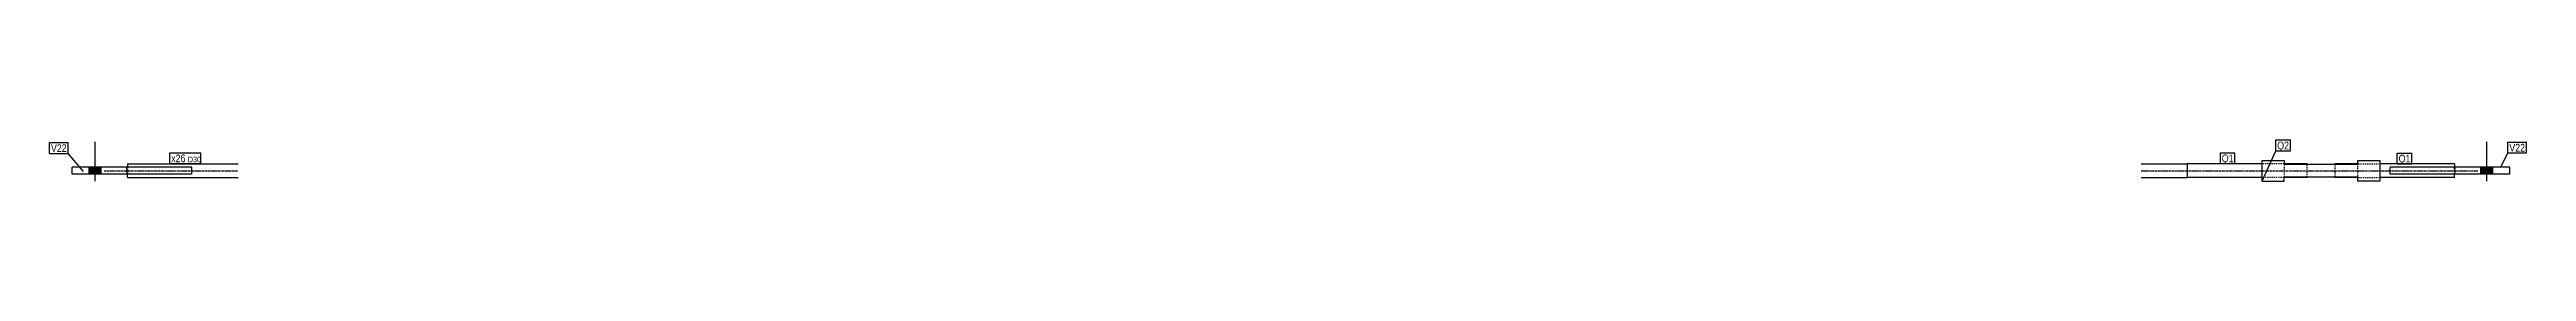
# Model space of a CAD drawing. Header units: millimetres. Extents: x 12 to 17172, y 12 to 422.
# Drawn here: x 12 to 5383, y 12 to 101 of the extents above; entities that cross this region are included whole.
import ezdxf

# ---------------------------------------------------------------- set-up
doc = ezdxf.new("R2010")
doc.units = ezdxf.units.MM
doc.linetypes.add('DXK_LINE_DOT2', pattern=[3.9198, 1.9599, -1.9599])
doc.linetypes.add('DXK_LINE_DOT3', pattern=[5.9187, 2.979, -0.9799, 0.9799, -0.9799])
doc.layers.add('STÅL', color=7, linetype='Continuous')
doc.layers.add('TEKST', color=7, linetype='Continuous')
doc.styles.add('Arial Narrow', font='ARIALN.TTF', dxfattribs={"height": 0.2})

msp = doc.modelspace()

# ---------------------------------------------------------------- hatches: boundary and pattern name
at = {"layer": 'STÅL', "linetype": 'Continuous'}
for points in [[(97.8, 27), (123.8, 27), (123.8, 42), (97.8, 42)], [(97.8, 27), (123.8, 27), (123.8, 42), (97.8, 42)], [(5310.6, 42), (5284.6, 42), (5284.6, 27), (5310.6, 27)], [(5310.6, 42), (5284.6, 42), (5284.6, 27), (5310.6, 27)]]:
    msp.add_hatch(color=96, dxfattribs=at).paths.add_polyline_path(points)

# ---------------------------------------------------------------- linework, layer by layer
at = {"layer": 'STÅL', "color": 96, "linetype": 'Continuous'}
for p, q in [((110.8, 12), (110.8, 97)), ((110.8, 12), (110.8, 97)), ((5297.6, 12), (5297.6, 97)), ((5297.6, 12), (5297.6, 97)), ((97.8, 27), (97.8, 42)), ((97.8, 27), (97.8, 42)), ((123.8, 27), (123.8, 42)), ((123.8, 27), (123.8, 42)), ((5284.6, 27), (5284.6, 42)), ((5284.6, 27), (5284.6, 42)), ((5310.6, 27), (5310.6, 42)), ((5310.6, 27), (5310.6, 42))]:
    msp.add_line(p, q, dxfattribs=at)
at = {"layer": 'STÅL', "color": 2, "linetype": 'Continuous'}
for p, q in [((4810.1, 57), (4857.6, 57)), ((4810.1, 12), (4810.1, 57)), ((4857.6, 57), (4857.6, 47.7)), ((5017.6, 57), (5065.1, 57)), ((5017.6, 47.7), (5017.6, 57)), ((5065.1, 57), (5065.1, 12)), ((60.8, 27), (60.8, 42)), ((320.8, 42), (60.8, 42)), ((320.8, 27), (60.8, 27)), ((180.8, 49.5), (420.8, 49.5)), ((180.8, 49.5), (180.8, 42)), ((180.8, 19.5), (180.8, 27)), ((180.8, 19.5), (420.8, 19.5)), ((320.8, 27), (320.8, 42)), ((4547.6, 49.5), (4647.6, 49.5)), ((4547.6, 19.5), (4647.6, 19.5)), ((4810.1, 49.5), (4647.6, 49.5)), ((4647.6, 49.5), (4647.6, 19.5)), ((4647.6, 49.5), (4647.6, 27)), ((4647.6, 27), (4647.6, 19.5)), ((4810.1, 19.5), (4647.6, 19.5)), ((4810.1, 12), (4857.6, 12)), ((4907.6, 49.5), (4857.6, 49.5)), ((5017.6, 47.7), (4857.6, 47.7)), ((4857.6, 12), (4857.6, 21.3)), ((4857.6, 21.3), (5017.6, 21.3)), ((4907.6, 19.5), (4857.6, 19.5)), ((4907.6, 49.5), (4907.6, 47.7)), ((4907.6, 19.5), (4907.6, 21.3)), ((5017.6, 49.5), (4967.6, 49.5)), ((4967.6, 49.5), (4967.6, 47.7)), ((4967.6, 21.3), (4967.6, 19.5)), ((5017.6, 19.5), (4967.6, 19.5)), ((5017.6, 12), (5017.6, 21.3)), ((5065.1, 12), (5017.6, 12)), ((5227.6, 49.5), (5065.1, 49.5)), ((5227.6, 19.5), (5065.1, 19.5)), ((5347.6, 42), (5087.6, 42)), ((5087.6, 27), (5087.6, 42)), ((5347.6, 27), (5087.6, 27)), ((5227.6, 49.5), (5227.6, 42)), ((5227.6, 19.5), (5227.6, 27)), ((5347.6, 27), (5347.6, 42))]:
    msp.add_line(p, q, dxfattribs=at)
at = {"layer": 'STÅL', "color": 7, "linetype": 'DXK_LINE_DOT2'}
for p, q in [((4857.6, 54), (4857.6, 21.3)), ((179.8, 27), (179.8, 42)), ((180.8, 42), (180.8, 27)), ((4857.6, 49.5), (4810.1, 49.5)), ((4857.6, 19.5), (4810.1, 19.5)), ((4907.6, 21.3), (4907.6, 47.7)), ((4967.6, 47.7), (4967.6, 21.5)), ((4967.6, 21.5), (4967.6, 21.3)), ((5017.6, 49.5), (5065.1, 49.5)), ((5017.6, 15), (5017.6, 47.7)), ((5017.6, 19.5), (5065.1, 19.5)), ((5227.6, 27), (5227.6, 42)), ((5228.6, 27), (5228.6, 42))]:
    msp.add_line(p, q, dxfattribs=at)
at = {"layer": 'STÅL', "color": 7, "linetype": 'DXK_LINE_DOT3'}
for p, q in [((130.8, 34.5), (420.8, 34.5)), ((4547.6, 34.5), (4597.6, 34.5)), ((4597.6, 34.5), (4957.6, 34.5)), ((4957.6, 34.5), (5115.1, 34.5)), ((5115.1, 34.5), (5277.6, 34.5))]:
    msp.add_line(p, q, dxfattribs=at)

# ---------------------------------------------------------------- wipeouts: each hides what was drawn before it
at = {"color": 0}
for points in [[(49.1, 75.2), (49.1, 92.7), (15, 92.7), (15, 75.2)], [(5380.3, 76.2), (5380.3, 93.7), (5346.2, 93.7), (5346.2, 76.2)]]:
    msp.add_wipeout(points, dxfattribs=at).dxf.layer = 'TEKST'

# ---------------------------------------------------------------- next in the draw order: wipeouts: each hides what was drawn before it
for points in [[(49.1, 75.2), (49.1, 92.7), (15, 92.7), (15, 75.2)], [(306.7, 53), (306.7, 70.5), (275.8, 70.5), (275.8, 53)], [(4748.2, 53), (4748.2, 70.5), (4722.6, 70.5), (4722.6, 53)], [(4868.4, 80.9), (4868.4, 98.4), (4842.8, 98.4), (4842.8, 80.9)], [(5131.7, 52.4), (5131.7, 69.9), (5106.1, 69.9), (5106.1, 52.4)], [(5380.3, 76.2), (5380.3, 93.7), (5346.2, 93.7), (5346.2, 76.2)]]:
    msp.add_wipeout(points, dxfattribs=at).dxf.layer = 'TEKST'

# ---------------------------------------------------------------- next in the draw order: linework, layer by layer
at = {"layer": 'TEKST', "color": 7, "linetype": 'Continuous'}
for p, q in [((12, 95.7), (52.1, 95.7)), ((12, 72.2), (12, 95.7)), ((12, 72.2), (52.1, 72.2)), ((52.1, 72.2), (52.1, 95.7)), ((85.4, 32.6), (52.1, 72.2)), ((5328.1, 42), (5343.2, 73.2)), ((5343.2, 96.7), (5383.3, 96.7)), ((5343.2, 73.2), (5343.2, 96.7)), ((5343.2, 73.2), (5383.3, 73.2)), ((5383.3, 73.2), (5383.3, 96.7))]:
    msp.add_line(p, q, dxfattribs=at)

# ---------------------------------------------------------------- next in the draw order: texts
at = {"layer": 'TEKST', "color": 3, "style": 'Arial Narrow'}
for p in [(15, 75.2), (5346.2, 76.2)]:
    msp.add_text('V22', height=16.7, dxfattribs=at).set_placement(p)

# ---------------------------------------------------------------- next in the draw order: wipeouts: each hides what was drawn before it
at = {"color": 0}
for points in [[(306.7, 53), (306.7, 70.5), (275.8, 70.5), (275.8, 53)], [(4748.2, 53), (4748.2, 70.5), (4722.6, 70.5), (4722.6, 53)], [(4868.4, 80.9), (4868.4, 98.4), (4842.8, 98.4), (4842.8, 80.9)], [(5131.7, 52.4), (5131.7, 69.9), (5106.1, 69.9), (5106.1, 52.4)]]:
    msp.add_wipeout(points, dxfattribs=at).dxf.layer = 'TEKST'

# ---------------------------------------------------------------- next in the draw order: linework, layer by layer
at = {"layer": 'TEKST', "color": 7, "linetype": 'Continuous'}
for p, q in [((272.8, 50), (272.8, 73.5)), ((4719.6, 73.5), (4751.2, 73.5)), ((4719.6, 50), (4719.6, 73.5)), ((4751.2, 50), (4751.2, 73.5)), ((4810.1, 12), (4839.8, 77.9)), ((4839.8, 101.4), (4871.4, 101.4)), ((4839.8, 77.9), (4839.8, 101.4)), ((4839.8, 77.9), (4871.4, 77.9)), ((4871.4, 77.9), (4871.4, 101.4)), ((5103.1, 72.9), (5134.7, 72.9)), ((5103.1, 49.4), (5103.1, 72.9)), ((5134.7, 49.4), (5134.7, 72.9)), ((4719.6, 50), (4751.2, 50)), ((5103.1, 49.4), (5134.7, 49.4))]:
    msp.add_line(p, q, dxfattribs=at)

# ---------------------------------------------------------------- next in the draw order: texts
at = {"layer": 'TEKST', "color": 3, "style": 'Arial Narrow'}
for s, p in [('Q1', (4722.6, 53)), ('Q2', (4842.8, 80.9)), ('Q1', (5106.1, 52.4))]:
    msp.add_text(s, height=16.7, dxfattribs=at).set_placement(p)

# ---------------------------------------------------------------- next in the draw order: wipeouts: each hides what was drawn before it
at = {"color": 0}
msp.add_wipeout([(337.1, 53), (337.1, 65.5), (311.9, 65.5), (311.9, 53)], dxfattribs=at).dxf.layer = 'TEKST'

# ---------------------------------------------------------------- next in the draw order: wipeouts: each hides what was drawn before it
msp.add_wipeout([(337.1, 53), (337.1, 65.5), (311.9, 65.5), (311.9, 53)], dxfattribs=at).dxf.layer = 'TEKST'

# ---------------------------------------------------------------- next in the draw order: linework, layer by layer
at = {"layer": 'TEKST', "color": 7, "linetype": 'Continuous'}
for p, q in [((272.8, 73.5), (340.1, 73.5)), ((340.1, 50), (340.1, 73.5)), ((272.8, 50), (340.1, 50))]:
    msp.add_line(p, q, dxfattribs=at)

# ---------------------------------------------------------------- next in the draw order: texts
at = {"layer": 'TEKST', "color": 3, "style": 'Arial Narrow'}
for s, height, p in [('x26', 16.7, (275.8, 53)), ('D30', 11.93, (311.9, 53))]:
    msp.add_text(s, height=height, dxfattribs=at).set_placement(p)

doc.saveas('drawing.dxf')
